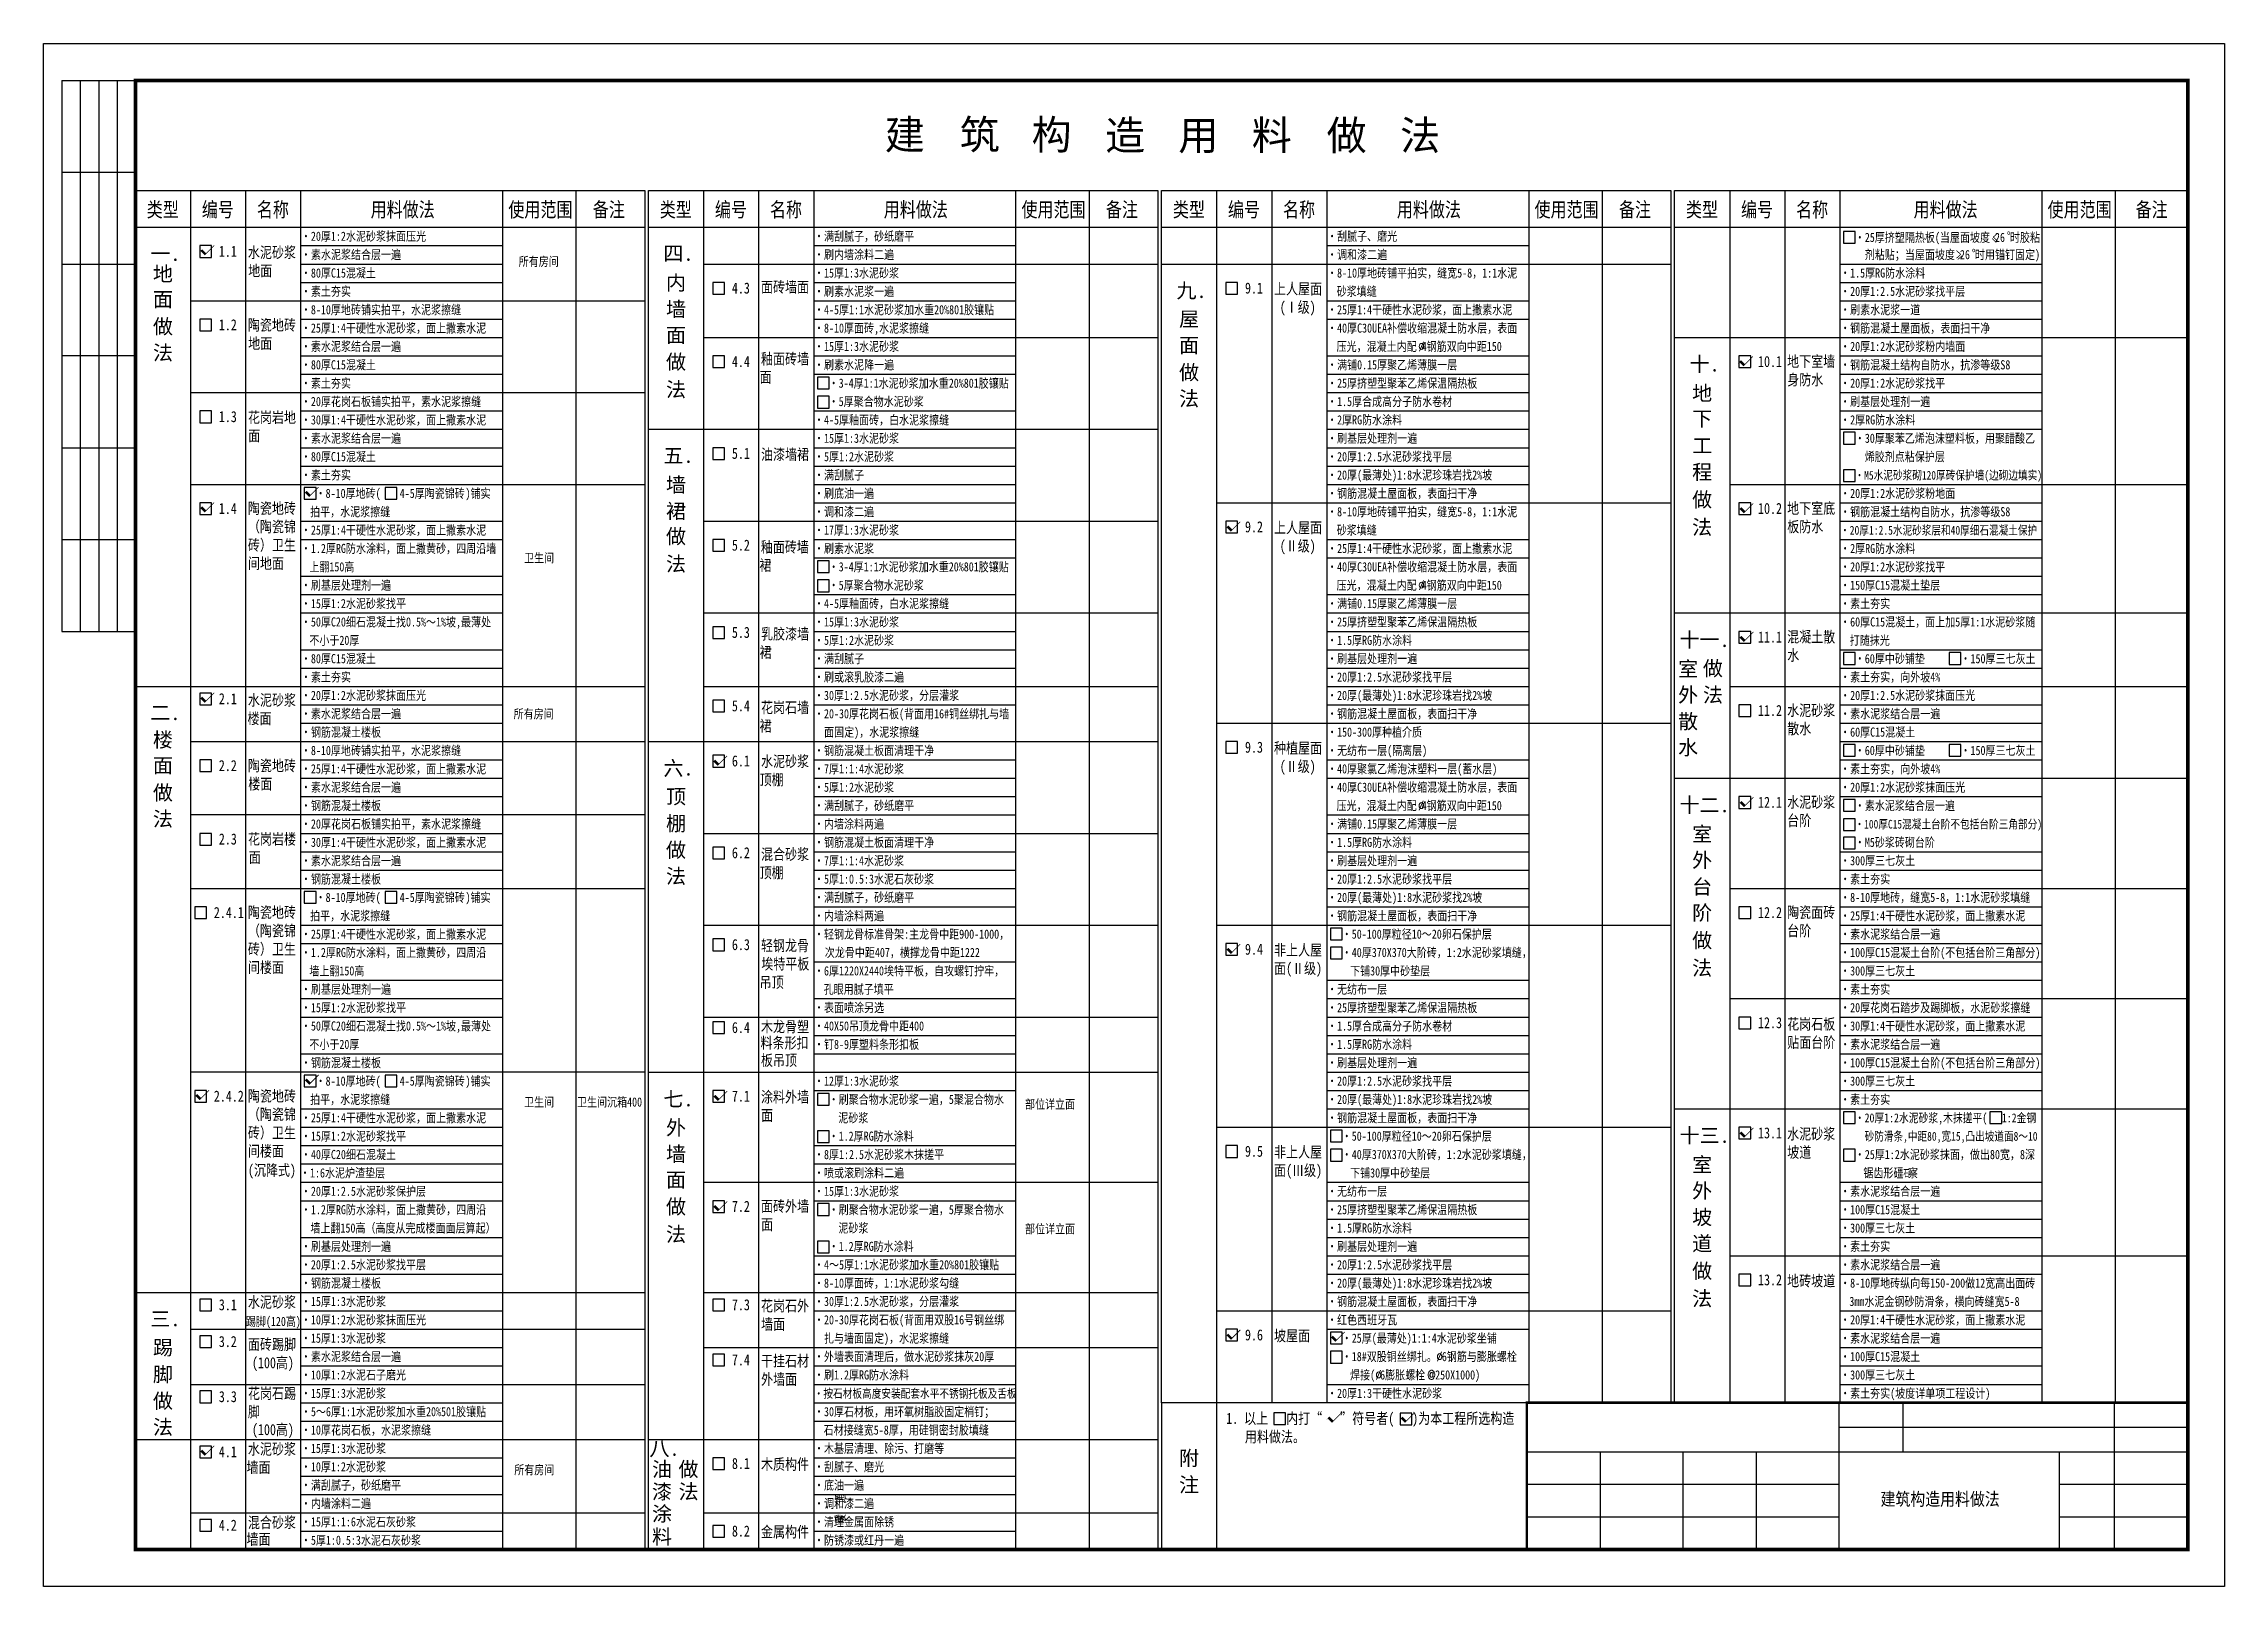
# Model space of a CAD drawing. Extents: x 12400 to 217743, y 86702 to 209848.
# Drawn here: x 158343 to 217743, y 136762 to 178762 of the extents above; entities that cross this region are included whole.
import ezdxf
from ezdxf.enums import TextEntityAlignment as Align

# ---------------------------------------------------------------- set-up
doc = ezdxf.new("R2010")
doc.units = 0
doc.header["$LTSCALE"] = 200
for name, color, linetype in [('FORM', 2, 'CONTINUOUS'), ('FRAME', 7, 'CONTINUOUS'), ('ICONS', 1, 'CONTINUOUS'), ('PUB_TITLE', 143, 'CONTINUOUS'), ('TEXT', 7, 'CONTINUOUS')]:
    doc.layers.add(name, color=color, linetype=linetype)
doc.styles.add('$', font='romans.shx', dxfattribs={"width": 0.7, "bigfont": 'china.shx'})
doc.styles.add('COMPANY-黑体', font='SIMHEI.TTF', dxfattribs={"width": 0.7})
doc.styles.add('DIM_FONT', font='SIMPLEX', dxfattribs={"width": 0.8})
doc.styles.add('HJXY', font='SIMFANG.TTF', dxfattribs={"width": 0.7})
doc.styles.add('总标题一', font='SIMHEI.TTF')

msp = doc.modelspace()

# ---------------------------------------------------------------- texts
at = {"layer": 'PUB_TITLE', "style": '$', "width": 0.75}
msp.add_text('暖  通', height=280, rotation=90, dxfattribs=at).set_placement((180193.448, 138466.637))
at = {"layer": 'TEXT', "style": '总标题一'}
for s, p in [('建', (181252.186, 175884.137)), ('筑', (183294.18, 175884.137)), ('构', (185253.923, 175884.079)), ('造', (187254.787, 175866.598)), ('用', (189249.955, 175866.598)), ('料', (191249.955, 175866.598)), ('做', (193289.918, 175866.598)), ('法', (195289.918, 175866.598))]:
    msp.add_text(s, height=800, dxfattribs=at).set_placement(p)
at = {"layer": 'TEXT', "linetype": 'Continuous'}
for s, height, style, width, p in [('类型', 400, 'HJXY', 0.8, (161152.234, 174044.428)), ('编号', 400, 'HJXY', 0.8, (162652.234, 174044.428)), ('名称', 400, 'HJXY', 0.8, (164152.234, 174044.428)), ('用料做法', 400, 'HJXY', 0.8, (167252.234, 174044.428)), ('使用范围', 400, 'HJXY', 0.8, (171002.234, 174044.428)), ('备注', 400, 'HJXY', 0.8, (173302.234, 174044.428)), ('类型', 400, 'HJXY', 0.8, (175127.234, 174044.428)), ('编号', 400, 'HJXY', 0.8, (176627.234, 174044.428)), ('名称', 400, 'HJXY', 0.8, (178127.234, 174044.428)), ('用料做法', 400, 'HJXY', 0.8, (181227.234, 174044.428)), ('使用范围', 400, 'HJXY', 0.8, (184977.234, 174044.428)), ('备注', 400, 'HJXY', 0.8, (187277.234, 174044.428)), ('类型', 400, 'HJXY', 0.8, (189102.234, 174044.428)), ('编号', 400, 'HJXY', 0.8, (190602.234, 174044.428)), ('名称', 400, 'HJXY', 0.8, (192102.234, 174044.428)), ('用料做法', 400, 'HJXY', 0.8, (195202.234, 174044.428)), ('使用范围', 400, 'HJXY', 0.8, (198952.234, 174044.428)), ('备注', 400, 'HJXY', 0.8, (201252.234, 174044.428)), ('类型', 400, 'HJXY', 0.8, (203077.234, 174044.428)), ('编号', 400, 'HJXY', 0.8, (204577.234, 174044.428)), ('名称', 400, 'HJXY', 0.8, (206077.234, 174044.428)), ('用料做法', 400, 'HJXY', 0.8, (209277.234, 174044.428)), ('使用范围', 400, 'HJXY', 0.8, (212927.234, 174044.428)), ('备注', 400, 'HJXY', 0.8, (215327.234, 174044.428)), ('·20厚1:2水泥砂浆抹面压光', 250, 'HJXY', 0.8, (165352.234, 173394.428)), ('·满刮腻子，砂纸磨平', 250, 'HJXY', 0.8, (179327.234, 173394.428)), ('·刮腻子、磨光', 250, 'HJXY', 0.8, (193302.234, 173394.428)), ('·25厚挤塑隔热板(当屋面坡度 26 时胶粘', 250, 'HJXY', 0.8, (207677.234, 173363.61)), ('%%d', 250, 'HJXY', 0.8, (211819.123, 173391.556)), ('1.1', 300, 'HJXY', 0.8, (163116.169, 172958.453)), ('水泥砂浆', 300, 'HJXY', 0.8, (163908.137, 172928.66)), ('·素水泥浆结合层一遍', 250, 'HJXY', 0.8, (165352.234, 172894.428)), ('所有房间', 250, 'HJXY', 0.8, (171284.331, 172708.351)), ('·刷内墙涂料二遍', 250, 'HJXY', 0.8, (179327.234, 172894.428)), ('·调和漆二遍', 250, 'HJXY', 0.8, (193302.234, 172894.428)), ('剂粘贴；当屋面坡度 26 时用锚钉固定)', 250, 'HJXY', 0.8, (207949.358, 172894.428)), ('%%d', 250, 'HJXY', 0.8, (210864.253, 172919.058)), ('地面', 300, 'HJXY', 0.8, (163914.92, 172428.66)), ('·80厚C15混凝土', 250, 'HJXY', 0.8, (165352.234, 172394.428)), ('面砖墙面', 300, 'HJXY', 0.8, (177883.137, 171987.41)), ('·15厚1:3水泥砂浆', 250, 'HJXY', 0.8, (179327.234, 172394.428)), ('上人屋面', 300, 'HJXY', 0.8, (191858.137, 171937.063)), ('·8-10厚地砖铺平拍实，缝宽5-8，1:1水泥', 250, 'HJXY', 0.8, (193302.234, 172394.428)), ('·1.5厚RG防水涂料', 250, 'HJXY', 0.8, (207277.234, 172394.428)), ('·素土夯实', 250, 'HJXY', 0.8, (165352.234, 171894.428)), ('·8-10厚地砖铺实拍平，水泥浆擦缝', 250, 'HJXY', 0.8, (165352.234, 171394.428)), ('4.3', 300, 'HJXY', 0.8, (177091.169, 171958.453)), ('·刷素水泥浆一遍', 250, 'HJXY', 0.8, (179327.234, 171894.428)), ('·4-5厚1:1水泥砂浆加水重20%801胶镶贴', 250, 'HJXY', 0.8, (179327.234, 171394.428)), ('9.1', 300, 'HJXY', 0.8, (191066.169, 171958.453)), ('(Ⅰ级)', 300, 'HJXY', 0.8, (192012.332, 171437.063)), ('·25厚1:4干硬性水泥砂浆，面上撒素水泥', 250, 'HJXY', 0.8, (193302.234, 171394.428)), ('砂浆填缝', 250, 'HJXY', 0.8, (193563.357, 171894.428)), ('·20厚1:2.5水泥砂浆找平层', 250, 'HJXY', 0.8, (207277.234, 171894.428)), ('·刷素水泥浆一道', 250, 'HJXY', 0.8, (207277.234, 171394.428)), ('1.2', 300, 'HJXY', 0.8, (163116.169, 170958.453)), ('陶瓷地砖', 300, 'HJXY', 0.8, (163908.137, 170952.505)), ('·25厚1:4干硬性水泥砂浆，面上撒素水泥', 250, 'HJXY', 0.8, (165352.234, 170894.428)), ('·8-10厚面砖,水泥浆擦缝', 250, 'HJXY', 0.8, (179327.234, 170894.428)), ('·40厚C30UEA补偿收缩混凝土防水层，表面', 250, 'HJXY', 0.8, (193302.234, 170894.428)), ('·钢筋混凝土屋面板，表面扫干净', 250, 'HJXY', 0.8, (207277.234, 170894.428)), ('地面', 300, 'HJXY', 0.8, (163914.92, 170452.505)), ('·素水泥浆结合层一遍', 250, 'HJXY', 0.8, (165352.234, 170394.428)), ('·15厚1:3水泥砂浆', 250, 'HJXY', 0.8, (179327.234, 170394.428)), ('压光，混凝土内配 4钢筋双向中距150', 250, 'HJXY', 0.8, (193561.651, 170394.428)), ('%%c', 250, 'DIM_FONT', 0.8, (195789.037, 170394.428)), ('·20厚1:2水泥砂浆粉内墙面', 250, 'HJXY', 0.8, (207277.234, 170394.428)), ('·80厚C15混凝土', 250, 'HJXY', 0.8, (165352.234, 169894.428)), ('4.4', 300, 'HJXY', 0.8, (177091.169, 169958.453)), ('釉面砖墙', 300, 'HJXY', 0.8, (177883.137, 170030.971)), ('·刷素水泥降一遍', 250, 'HJXY', 0.8, (179327.234, 169894.428)), ('·满铺0.15厚聚乙烯薄膜一层', 250, 'HJXY', 0.8, (193302.234, 169894.428)), ('10.1', 300, 'HJXY', 0.8, (205041.169, 169958.453)), ('地下室墙', 300, 'HJXY', 0.8, (205833.137, 169962.742)), ('·钢筋混凝土结构自防水，抗渗等级S8', 250, 'HJXY', 0.8, (207277.234, 169894.428)), ('·素土夯实', 250, 'HJXY', 0.8, (165352.234, 169394.428)), ('面', 300, 'HJXY', 0.8, (177846.107, 169530.971)), ('·3-4厚1:1水泥砂浆加水重20%801胶镶贴', 250, 'HJXY', 0.8, (179727.234, 169394.428)), ('·25厚挤塑型聚苯乙烯保温隔热板', 250, 'HJXY', 0.8, (193302.234, 169394.428)), ('身防水', 300, 'HJXY', 0.8, (205836.091, 169462.742)), ('·20厚1:2水泥砂浆找平', 250, 'HJXY', 0.8, (207277.234, 169394.428)), ('1.3', 300, 'HJXY', 0.8, (163116.169, 168458.453)), ('花岗岩地', 300, 'HJXY', 0.8, (163908.137, 168437.981)), ('·20厚花岗石板铺实拍平，素水泥浆擦缝', 250, 'HJXY', 0.8, (165352.234, 168894.428)), ('·5厚聚合物水泥砂浆', 250, 'HJXY', 0.8, (179727.234, 168894.428)), ('·1.5厚合成高分子防水卷材', 250, 'HJXY', 0.8, (193302.234, 168894.428)), ('·刷基层处理剂一遍', 250, 'HJXY', 0.8, (207277.234, 168894.428)), ('面', 300, 'HJXY', 0.8, (163914.92, 167937.981)), ('·30厚1:4干硬性水泥砂浆，面上撒素水泥', 250, 'HJXY', 0.8, (165352.234, 168394.428)), ('·素水泥浆结合层一遍', 250, 'HJXY', 0.8, (165352.234, 167894.428)), ('·4-5厚釉面砖，白水泥浆擦缝', 250, 'HJXY', 0.8, (179327.234, 168394.428)), ('·15厚1:3水泥砂浆', 250, 'HJXY', 0.8, (179327.234, 167894.428)), ('·2厚RG防水涂料', 250, 'HJXY', 0.8, (193302.234, 168394.428)), ('·刷基层处理剂一遍', 250, 'HJXY', 0.8, (193302.234, 167894.428)), ('·2厚RG防水涂料', 250, 'HJXY', 0.8, (207277.234, 168394.428)), ('·30厚聚苯乙烯泡沫塑料板，用聚醋酸乙', 250, 'HJXY', 0.8, (207677.234, 167894.428)), ('·80厚C15混凝土', 250, 'HJXY', 0.8, (165352.234, 167394.428)), ('5.1', 300, 'HJXY', 0.8, (177091.169, 167458.453)), ('油漆墙裙', 300, 'HJXY', 0.8, (177883.137, 167428.971)), ('·5厚1:2水泥砂浆', 250, 'HJXY', 0.8, (179327.234, 167394.428)), ('·20厚1:2.5水泥砂浆找平层', 250, 'HJXY', 0.8, (193302.234, 167394.428)), ('烯胶剂点粘保护层', 250, 'HJXY', 0.8, (207947.594, 167394.428)), ('·素土夯实', 250, 'HJXY', 0.8, (165352.234, 166894.428)), ('·满刮腻子', 250, 'HJXY', 0.8, (179327.234, 166894.428)), ('·20厚(最薄处)1:8水泥珍珠岩找2%坡', 250, 'HJXY', 0.8, (193302.234, 166894.428)), ('·M5水泥砂浆砌120厚砖保护墙(边砌边填实)', 235, 'HJXY', 0.8, (207677.234, 166894.428)), ('·8-10厚地砖(                 )铺实', 250, 'HJXY', 0.8, (165752.234, 166394.428)), ('4-5厚陶瓷锦砖', 250, 'HJXY', 0.8, (168042.88, 166394.428)), ('·刷底油一遍', 250, 'HJXY', 0.8, (179327.234, 166394.428)), ('·钢筋混凝土屋面板，表面扫干净', 250, 'HJXY', 0.8, (193302.234, 166394.428)), ('·20厚1:2水泥砂浆粉地面', 250, 'HJXY', 0.8, (207277.234, 166394.428)), ('1.4', 300, 'HJXY', 0.8, (163116.169, 165958.453)), ('陶瓷地砖', 300, 'HJXY', 0.8, (163908.137, 165962.775)), ('（陶瓷锦', 300, 'HJXY', 0.8, (163908.137, 165462.775)), ('拍平，水泥浆擦缝', 250, 'HJXY', 0.8, (165602.234, 165894.428)), ('·调和漆二遍', 250, 'HJXY', 0.8, (179327.234, 165894.428)), ('9.2', 300, 'HJXY', 0.8, (191066.169, 165458.453)), ('上人屋面', 300, 'HJXY', 0.8, (191858.137, 165437.063)), ('·8-10厚地砖铺平拍实，缝宽5-8，1:1水泥', 250, 'HJXY', 0.8, (193302.234, 165894.428)), ('10.2', 300, 'HJXY', 0.8, (205041.169, 165958.453)), ('地下室底', 300, 'HJXY', 0.8, (205833.137, 165962.742)), ('板防水', 300, 'HJXY', 0.8, (205836.091, 165462.742)), ('·钢筋混凝土结构自防水，抗渗等级S8', 250, 'HJXY', 0.8, (207277.234, 165894.428)), ('砖）卫生', 300, 'HJXY', 0.8, (163908.137, 164962.775)), ('·25厚1:4干硬性水泥砂浆，面上撒素水泥', 250, 'HJXY', 0.8, (165352.234, 165394.428)), ('·1.2厚RG防水涂料，面上撒黄砂，四周沿墙', 250, 'HJXY', 0.8, (165352.234, 164894.428)), ('5.2', 300, 'HJXY', 0.8, (177091.169, 164958.453)), ('釉面砖墙', 300, 'HJXY', 0.8, (177878.274, 164909.057)), ('·17厚1:3水泥砂浆', 250, 'HJXY', 0.8, (179327.234, 165394.428)), ('·刷素水泥浆', 250, 'HJXY', 0.8, (179327.234, 164894.428)), ('(Ⅱ级)', 300, 'HJXY', 0.8, (192012.332, 164937.063)), ('·25厚1:4干硬性水泥砂浆，面上撒素水泥', 250, 'HJXY', 0.8, (193302.234, 164894.428)), ('砂浆填缝', 250, 'HJXY', 0.8, (193563.357, 165394.428)), ('·20厚1:2.5水泥砂浆层和40厚细石混凝土保护', 240, 'HJXY', 0.8, (207277.234, 165394.428)), ('·2厚RG防水涂料', 250, 'HJXY', 0.8, (207277.234, 164894.428)), ('间地面', 300, 'HJXY', 0.8, (163908.137, 164462.775)), ('上翻150高', 250, 'HJXY', 0.8, (165580.772, 164394.428)), ('卫生间', 250, 'HJXY', 0.8, (171429.43, 164637.239)), ('裙', 300, 'HJXY', 0.8, (177841.244, 164409.057)), ('·3-4厚1:1水泥砂浆加水重20%801胶镶贴', 250, 'HJXY', 0.8, (179727.234, 164394.428)), ('·40厚C30UEA补偿收缩混凝土防水层，表面', 250, 'HJXY', 0.8, (193302.234, 164394.428)), ('·20厚1:2水泥砂浆找平', 250, 'HJXY', 0.8, (207277.234, 164394.428)), ('·刷基层处理剂一遍', 250, 'HJXY', 0.8, (165352.234, 163894.428)), ('·5厚聚合物水泥砂浆', 250, 'HJXY', 0.8, (179727.234, 163894.428)), ('压光，混凝土内配 4钢筋双向中距150', 250, 'HJXY', 0.8, (193561.651, 163894.428)), ('%%c', 250, 'DIM_FONT', 0.8, (195789.037, 163894.428)), ('·150厚C15混凝土垫层', 250, 'HJXY', 0.8, (207277.234, 163894.428)), ('·15厚1:2水泥砂浆找平', 250, 'HJXY', 0.8, (165352.234, 163394.428)), ('·4-5厚釉面砖，白水泥浆擦缝', 250, 'HJXY', 0.8, (179327.234, 163394.428)), ('·满铺0.15厚聚乙烯薄膜一层', 250, 'HJXY', 0.8, (193302.234, 163394.428)), ('·素土夯实', 250, 'HJXY', 0.8, (207277.234, 163394.428)), ('·50厚C20细石混凝土找0.5%～1%坡,最薄处', 250, 'HJXY', 0.8, (165352.234, 162894.428)), ('5.3', 300, 'HJXY', 0.8, (177091.169, 162584.529)), ('乳胶漆墙', 300, 'HJXY', 0.8, (177883.137, 162543.011)), ('·15厚1:3水泥砂浆', 250, 'HJXY', 0.8, (179327.234, 162894.428)), ('·25厚挤塑型聚苯乙烯保温隔热板', 250, 'HJXY', 0.8, (193302.234, 162894.428)), ('混凝土散', 300, 'HJXY', 0.8, (205833.137, 162462.742)), ('·60厚C15混凝土，面上加5厚1:1水泥砂浆随', 250, 'HJXY', 0.8, (207277.234, 162894.428)), ('·80厚C15混凝土', 250, 'HJXY', 0.8, (165352.234, 161894.428)), ('不小于20厚', 250, 'HJXY', 0.8, (165580.772, 162394.428)), ('裙', 300, 'HJXY', 0.8, (177846.107, 162043.011)), ('·5厚1:2水泥砂浆', 250, 'HJXY', 0.8, (179327.234, 162394.428)), ('·满刮腻子', 250, 'HJXY', 0.8, (179327.234, 161894.428)), ('·1.5厚RG防水涂料', 250, 'HJXY', 0.8, (193302.234, 162394.428)), ('·刷基层处理剂一遍', 250, 'HJXY', 0.8, (193302.234, 161894.428)), ('11.1', 300, 'HJXY', 0.8, (205041.169, 162458.453)), ('水', 300, 'HJXY', 0.8, (205836.091, 161962.742)), ('打随抹光', 250, 'HJXY', 0.8, (207537.385, 162394.428)), ('·60厚中砂铺垫', 250, 'HJXY', 0.8, (207677.234, 161894.428)), ('·150厚三七灰土', 250, 'HJXY', 0.8, (210556.234, 161894.428)), ('·素土夯实', 250, 'HJXY', 0.8, (165352.234, 161394.428)), ('·刷或滚乳胶漆二遍', 250, 'HJXY', 0.8, (179327.234, 161394.428)), ('·20厚1:2.5水泥砂浆找平层', 250, 'HJXY', 0.8, (193302.234, 161394.428)), ('·素土夯实，向外坡4%', 250, 'HJXY', 0.8, (207277.234, 161394.428)), ('2.1', 300, 'HJXY', 0.8, (163116.169, 160778.453)), ('水泥砂浆', 300, 'HJXY', 0.8, (163908.137, 160740.548)), ('·20厚1:2水泥砂浆抹面压光', 250, 'HJXY', 0.8, (165352.234, 160894.428)), ('·30厚1:2.5水泥砂浆，分层灌浆', 250, 'HJXY', 0.8, (179327.234, 160894.428)), ('·20厚(最薄处)1:8水泥珍珠岩找2%坡', 250, 'HJXY', 0.8, (193302.234, 160894.428)), ('·20厚1:2.5水泥砂浆抹面压光', 250, 'HJXY', 0.8, (207277.234, 160894.428)), ('楼面', 300, 'HJXY', 0.8, (163897.308, 160240.548)), ('·素水泥浆结合层一遍', 250, 'HJXY', 0.8, (165352.234, 160394.428)), ('所有房间', 250, 'HJXY', 0.8, (171144.936, 160389.909)), ('5.4', 300, 'HJXY', 0.8, (177091.169, 160584.529)), ('裙', 300, 'HJXY', 0.8, (177846.107, 160039.685)), ('花岗石墙', 300, 'HJXY', 0.8, (177883.137, 160539.685)), ('·20-30厚花岗石板(背面用16#铜丝绑扎与墙', 250, 'HJXY', 0.8, (179327.234, 160394.428)), ('·钢筋混凝土屋面板，表面扫干净', 250, 'HJXY', 0.8, (193302.234, 160394.428)), ('11.2', 300, 'HJXY', 0.8, (205041.169, 160458.453)), ('水泥砂浆', 300, 'HJXY', 0.8, (205833.137, 160462.742)), ('·素水泥浆结合层一遍', 250, 'HJXY', 0.8, (207277.234, 160394.428)), ('·钢筋混凝土楼板', 250, 'HJXY', 0.8, (165352.234, 159894.428)), ('面固定)，水泥浆擦缝', 250, 'HJXY', 0.8, (179602.418, 159894.428)), ('·150-300厚种植介质', 250, 'HJXY', 0.8, (193302.234, 159894.428)), ('散水', 300, 'HJXY', 0.8, (205836.091, 159962.742)), ('·60厚C15混凝土', 250, 'HJXY', 0.8, (207277.234, 159894.428)), ('2.2', 300, 'HJXY', 0.8, (163116.169, 158958.453)), ('陶瓷地砖', 300, 'HJXY', 0.8, (163908.137, 158959.01)), ('·8-10厚地砖铺实拍平，水泥浆擦缝', 250, 'HJXY', 0.8, (165352.234, 159394.428)), ('6.1', 300, 'HJXY', 0.8, (177091.169, 159084.529)), ('水泥砂浆', 300, 'HJXY', 0.8, (177883.137, 159073.778)), ('·钢筋混凝土板面清理干净', 250, 'HJXY', 0.8, (179327.234, 159394.428)), ('9.3', 300, 'HJXY', 0.8, (191066.169, 159458.453)), ('种植屋面', 300, 'HJXY', 0.8, (191858.137, 159437.063)), ('(Ⅱ级)', 300, 'HJXY', 0.8, (192012.332, 158937.063)), ('·无纺布一层(隔离层)', 250, 'HJXY', 0.8, (193302.234, 159394.428)), ('·60厚中砂铺垫', 250, 'HJXY', 0.8, (207677.234, 159394.428)), ('·150厚三七灰土', 250, 'HJXY', 0.8, (210556.234, 159394.428)), ('楼面', 300, 'HJXY', 0.8, (163917.57, 158459.01)), ('·25厚1:4干硬性水泥砂浆，面上撒素水泥', 250, 'HJXY', 0.8, (165352.234, 158894.428)), ('·素水泥浆结合层一遍', 250, 'HJXY', 0.8, (165352.234, 158394.428)), ('顶棚', 300, 'HJXY', 0.8, (177846.107, 158573.778)), ('·7厚1:1:4水泥砂浆', 250, 'HJXY', 0.8, (179327.234, 158894.428)), ('·5厚1:2水泥砂浆', 250, 'HJXY', 0.8, (179327.234, 158394.428)), ('·40厚聚氯乙烯泡沫塑料一层(蓄水层)', 250, 'HJXY', 0.8, (193302.234, 158894.428)), ('·40厚C30UEA补偿收缩混凝土防水层，表面', 250, 'HJXY', 0.8, (193302.234, 158394.428)), ('·素土夯实，向外坡4%', 250, 'HJXY', 0.8, (207277.234, 158894.428)), ('·20厚1:2水泥砂浆抹面压光', 250, 'HJXY', 0.8, (207277.234, 158394.428)), ('·钢筋混凝土楼板', 250, 'HJXY', 0.8, (165352.234, 157894.428)), ('·满刮腻子，砂纸磨平', 250, 'HJXY', 0.8, (179327.234, 157894.428)), ('压光，混凝土内配 4钢筋双向中距150', 250, 'HJXY', 0.8, (193561.651, 157894.428)), ('%%c', 250, 'DIM_FONT', 0.8, (195781.545, 157894.428)), ('12.1', 300, 'HJXY', 0.8, (205041.169, 157958.453)), ('水泥砂浆', 300, 'HJXY', 0.8, (205833.137, 157962.742)), ('·素水泥浆结合层一遍', 250, 'HJXY', 0.8, (207677.234, 157894.428)), ('·20厚花岗石板铺实拍平，素水泥浆擦缝', 250, 'HJXY', 0.8, (165352.234, 157394.428)), ('·内墙涂料两遍', 250, 'HJXY', 0.8, (179327.234, 157394.428)), ('·满铺0.15厚聚乙烯薄膜一层', 250, 'HJXY', 0.8, (193302.234, 157394.428)), ('台阶', 300, 'HJXY', 0.8, (205836.091, 157462.742)), ('·100厚C15混凝土台阶不包括台阶三角部分)', 235, 'HJXY', 0.8, (207677.234, 157394.428)), ('2.3', 300, 'HJXY', 0.8, (163116.169, 156958.453)), ('花岗岩楼', 300, 'HJXY', 0.8, (163908.137, 156959.01)), ('·30厚1:4干硬性水泥砂浆，面上撒素水泥', 250, 'HJXY', 0.8, (165352.234, 156894.428)), ('6.2', 300, 'HJXY', 0.8, (177091.169, 156584.529)), ('混合砂浆', 300, 'HJXY', 0.8, (177883.137, 156543.09)), ('·钢筋混凝土板面清理干净', 250, 'HJXY', 0.8, (179327.234, 156894.428)), ('·1.5厚RG防水涂料', 250, 'HJXY', 0.8, (193302.234, 156894.428)), ('·M5砂浆砖砌台阶 ', 250, 'HJXY', 0.8, (207677.234, 156894.428)), ('面', 300, 'HJXY', 0.8, (163930.586, 156459.01)), ('·素水泥浆结合层一遍', 250, 'HJXY', 0.8, (165352.234, 156394.428)), ('顶棚', 300, 'HJXY', 0.8, (177846.107, 156043.09)), ('·7厚1:1:4水泥砂浆', 250, 'HJXY', 0.8, (179327.234, 156394.428)), ('·刷基层处理剂一遍', 250, 'HJXY', 0.8, (193302.234, 156394.428)), ('·300厚三七灰土', 250, 'HJXY', 0.8, (207277.234, 156394.428)), ('·钢筋混凝土楼板', 250, 'HJXY', 0.8, (165352.234, 155894.428)), ('·8-10厚地砖(                 )铺实', 250, 'HJXY', 0.8, (165752.234, 155394.428)), ('4-5厚陶瓷锦砖', 250, 'HJXY', 0.8, (168042.88, 155394.428)), ('·5厚1:0.5:3水泥石灰砂浆', 250, 'HJXY', 0.8, (179327.234, 155894.428)), ('·满刮腻子，砂纸磨平', 250, 'HJXY', 0.8, (179327.234, 155394.428)), ('·20厚1:2.5水泥砂浆找平层', 250, 'HJXY', 0.8, (193302.234, 155894.428)), ('·20厚(最薄处)1:8水泥砂浆找2%坡', 250, 'HJXY', 0.8, (193302.234, 155394.428)), ('·素土夯实', 250, 'HJXY', 0.8, (207277.234, 155894.428)), ('·8-10厚地砖，缝宽5-8，1:1水泥砂浆填缝', 250, 'HJXY', 0.8, (207277.234, 155394.428)), ('2.4.1', 300, 'HJXY', 0.8, (162980.392, 154958.453)), ('陶瓷地砖', 300, 'HJXY', 0.8, (163908.137, 154962.775)), ('拍平，水泥浆擦缝', 250, 'HJXY', 0.8, (165602.234, 154894.428)), ('·内墙涂料两遍', 250, 'HJXY', 0.8, (179327.234, 154894.428)), ('·钢筋混凝土屋面板，表面扫干净', 250, 'HJXY', 0.8, (193302.234, 154894.428)), ('12.2', 300, 'HJXY', 0.8, (205041.169, 154958.453)), ('陶瓷面砖', 300, 'HJXY', 0.8, (205833.137, 154962.742)), ('·25厚1:4干硬性水泥砂浆，面上撒素水泥', 250, 'HJXY', 0.8, (207277.234, 154894.428)), ('（陶瓷锦', 300, 'HJXY', 0.8, (163908.137, 154462.775)), ('·25厚1:4干硬性水泥砂浆，面上撒素水泥', 250, 'HJXY', 0.8, (165352.234, 154394.428)), ('·轻钢龙骨标准骨架:主龙骨中距900-1000，', 250, 'HJXY', 0.8, (179327.234, 154394.428)), ('·50-100厚粒径10～20卵石保护层', 250, 'HJXY', 0.8, (193702.234, 154394.428)), ('台阶', 300, 'HJXY', 0.8, (205836.091, 154462.742)), ('·素水泥浆结合层一遍', 250, 'HJXY', 0.8, (207277.234, 154394.428)), ('砖）卫生', 300, 'HJXY', 0.8, (163908.137, 153962.775)), ('·1.2厚RG防水涂料，面上撒黄砂，四周沿', 250, 'HJXY', 0.8, (165352.234, 153894.428)), ('6.3', 300, 'HJXY', 0.8, (177091.169, 154084.529)), ('轻钢龙骨', 300, 'HJXY', 0.8, (177883.137, 154059.013)), ('埃特平板', 300, 'HJXY', 0.8, (177892.069, 153559.093)), ('次龙骨中距407，横撑龙骨中距1222', 250, 'HJXY', 0.8, (179621.224, 153894.428)), ('9.4', 300, 'HJXY', 0.8, (191066.169, 153958.453)), ('非上人屋', 300, 'HJXY', 0.8, (191858.137, 153937.063)), ('·40厚370X370大阶砖，1:2水泥砂浆填缝，', 250, 'HJXY', 0.8, (193702.234, 153894.428)), ('·100厚C15混凝土台阶(不包括台阶三角部分)', 250, 'HJXY', 0.8, (207277.234, 153894.428)), ('间楼面', 300, 'HJXY', 0.8, (163908.137, 153462.775)), ('墙上翻150高', 250, 'HJXY', 0.8, (165580.772, 153394.428)), ('吊顶', 300, 'HJXY', 0.8, (177846.107, 153059.013)), ('·6厚1220X2440埃特平板，自攻螺钉拧牢，', 250, 'HJXY', 0.8, (179327.234, 153394.428)), ('面(Ⅱ级)', 300, 'HJXY', 0.8, (191858.137, 153437.063)), ('下铺30厚中砂垫层', 250, 'HJXY', 0.8, (193929.115, 153394.428)), ('·300厚三七灰土', 250, 'HJXY', 0.8, (207277.234, 153394.428)), ('·刷基层处理剂一遍', 250, 'HJXY', 0.8, (165352.234, 152894.428)), ('·15厚1:2水泥砂浆找平', 250, 'HJXY', 0.8, (165352.234, 152394.428)), ('·表面喷涂另选', 250, 'HJXY', 0.8, (179327.234, 152394.428)), ('孔眼用腻子填平', 250, 'HJXY', 0.8, (179589.94, 152894.428)), ('·无纺布一层', 250, 'HJXY', 0.8, (193302.234, 152894.428)), ('·25厚挤塑型聚苯乙烯保温隔热板', 250, 'HJXY', 0.8, (193302.234, 152394.428)), ('·素土夯实', 250, 'HJXY', 0.8, (207277.234, 152894.428)), ('·20厚花岗石踏步及踢脚板，水泥砂浆擦缝', 250, 'HJXY', 0.8, (207277.234, 152394.428)), ('·50厚C20细石混凝土找0.5%～1%坡,最薄处', 250, 'HJXY', 0.8, (165352.234, 151894.428)), ('6.4', 300, 'HJXY', 0.8, (177091.169, 151826.781)), ('木龙骨塑', 300, 'HJXY', 0.8, (177882.832, 151849.263)), ('·40X50吊顶龙骨中距400', 250, 'HJXY', 0.8, (179327.234, 151894.428)), ('·1.5厚合成高分子防水卷材', 250, 'HJXY', 0.8, (193302.234, 151894.428)), ('12.3', 300, 'HJXY', 0.8, (205041.169, 151958.453)), ('花岗石板', 300, 'HJXY', 0.8, (205833.137, 151921.935)), ('·30厚1:4干硬性水泥砂浆，面上撒素水泥', 250, 'HJXY', 0.8, (207277.234, 151894.428)), ('不小于20厚', 250, 'HJXY', 0.8, (165580.772, 151394.428)), ('料条形扣', 300, 'HJXY', 0.8, (177870.438, 151409.704)), ('·钉8-9厚塑料条形扣板', 250, 'HJXY', 0.8, (179327.234, 151394.428)), ('·1.5厚RG防水涂料', 250, 'HJXY', 0.8, (193302.234, 151394.428)), ('贴面台阶', 300, 'HJXY', 0.8, (205836.091, 151421.935)), ('·素水泥浆结合层一遍', 250, 'HJXY', 0.8, (207277.234, 151394.428)), ('·钢筋混凝土楼板', 250, 'HJXY', 0.8, (165352.234, 150894.428)), ('板吊顶', 300, 'HJXY', 0.8, (177882.088, 150935.294)), ('·刷基层处理剂一遍', 250, 'HJXY', 0.8, (193302.234, 150894.428)), ('·100厚C15混凝土台阶(不包括台阶三角部分)', 250, 'HJXY', 0.8, (207277.234, 150894.428)), ('陶瓷地砖', 300, 'HJXY', 0.8, (163908.137, 149962.775)), ('·8-10厚地砖(                 )铺实', 250, 'HJXY', 0.8, (165752.234, 150394.428)), ('4-5厚陶瓷锦砖', 250, 'HJXY', 0.8, (168042.88, 150394.428)), ('涂料外墙', 300, 'HJXY', 0.8, (177883.137, 149937.063)), ('·12厚1:3水泥砂浆', 250, 'HJXY', 0.8, (179327.234, 150394.428)), ('·20厚1:2.5水泥砂浆找平层', 250, 'HJXY', 0.8, (193302.234, 150394.428)), ('·300厚三七灰土', 250, 'HJXY', 0.8, (207277.234, 150394.428)), ('2.4.2', 300, 'HJXY', 0.8, (162980.392, 149958.453)), ('（陶瓷锦', 300, 'HJXY', 0.8, (163908.137, 149462.775)), ('拍平，水泥浆擦缝', 250, 'HJXY', 0.8, (165602.234, 149894.428)), ('卫生间', 250, 'HJXY', 0.8, (171429.43, 149823.757)), ('卫生间沉箱400', 250, 'HJXY', 0.8, (172871.591, 149823.757)), ('7.1', 300, 'HJXY', 0.8, (177091.169, 149958.453)), ('面', 300, 'HJXY', 0.8, (177886.091, 149437.063)), ('·刷聚合物水泥砂浆一遍，5聚混合物水', 250, 'HJXY', 0.8, (179727.234, 149894.428)), ('·', 250, 'HJXY', 0.8, (179727.234, 149894.428)), ('部位详立面', 250, 'HJXY', 0.8, (185074.766, 149764.137)), ('·20厚(最薄处)1:8水泥珍珠岩找2%坡', 250, 'HJXY', 0.8, (193302.234, 149894.428)), ('·素土夯实', 250, 'HJXY', 0.8, (207277.234, 149894.428)), ('砖）卫生', 300, 'HJXY', 0.8, (163908.137, 148962.775)), ('·25厚1:4干硬性水泥砂浆，面上撒素水泥', 250, 'HJXY', 0.8, (165352.234, 149394.428)), ('·15厚1:2水泥砂浆找平', 250, 'HJXY', 0.8, (165352.234, 148894.428)), ('·1.2厚RG防水涂料', 250, 'HJXY', 0.8, (179727.234, 148894.428)), ('泥砂浆', 250, 'HJXY', 0.8, (179989.234, 149394.428)), ('·钢筋混凝土屋面板，表面扫干净', 250, 'HJXY', 0.8, (193302.234, 149394.428)), ('·50-100厚粒径10～20卵石保护层', 250, 'HJXY', 0.8, (193702.234, 148894.428)), ('13.1', 300, 'HJXY', 0.8, (205041.169, 148958.453)), ('水泥砂浆', 300, 'HJXY', 0.8, (205833.137, 148930.557)), ('·20厚1:2水泥砂浆,木抹搓平(   1:2金钢', 245, 'HJXY', 0.8, (207677.234, 149394.428)), ('砂防滑条,中距80,宽15,凸出坡道面8～10', 240, 'HJXY', 0.8, (207943.887, 148894.428)), ('间楼面', 300, 'HJXY', 0.8, (163908.137, 148462.775)), ('·40厚C20细石混凝土', 250, 'HJXY', 0.8, (165352.234, 148394.428)), ('·8厚1:2.5水泥砂浆木抹搓平', 250, 'HJXY', 0.8, (179327.234, 148394.428)), ('9.5', 300, 'HJXY', 0.8, (191066.169, 148458.453)), ('非上人屋', 300, 'HJXY', 0.8, (191858.137, 148437.063)), ('·40厚370X370大阶砖，1:2水泥砂浆填缝，', 250, 'HJXY', 0.8, (193702.234, 148394.428)), ('坡道', 300, 'HJXY', 0.8, (205836.091, 148430.557)), ('·25厚1:2水泥砂浆抹面，做出80宽，8深', 250, 'HJXY', 0.8, (207677.234, 148394.428)), ('(沉降式)', 300, 'HJXY', 0.8, (163908.137, 147942.971)), ('·1:6水泥炉渣垫层', 250, 'HJXY', 0.8, (165327.234, 147894.428)), ('·喷或滚刷涂料二遍', 250, 'HJXY', 0.8, (179327.234, 147894.428)), ('面(Ⅲ级)', 300, 'HJXY', 0.8, (191858.137, 147937.063)), ('下铺30厚中砂垫层', 250, 'HJXY', 0.8, (193929.115, 147894.428)), ('锯齿形礓', 250, 'HJXY', 0.8, (207909.932, 147894.428)), ('石', 200, 'HJXY', 0.6, (208998.997, 147908.314)), ('察', 250, 'HJXY', 0.8, (209121.436, 147894.428)), ('·20厚1:2.5水泥砂浆保护层', 250, 'HJXY', 0.8, (165352.234, 147394.428)), ('·15厚1:3水泥砂浆', 250, 'HJXY', 0.8, (179327.234, 147394.428)), ('·无纺布一层', 250, 'HJXY', 0.8, (193302.234, 147394.428)), ('·素水泥浆结合层一遍', 250, 'HJXY', 0.8, (207277.234, 147394.428)), ('·1.2厚RG防水涂料，面上撒黄砂，四周沿', 250, 'HJXY', 0.8, (165352.234, 146894.428)), ('7.2', 300, 'HJXY', 0.8, (177091.169, 146958.453)), ('面砖外墙', 300, 'HJXY', 0.8, (177883.137, 146962.742)), ('面', 300, 'HJXY', 0.8, (177886.091, 146462.742)), ('·刷聚合物水泥砂浆一遍，5厚聚合物水', 250, 'HJXY', 0.8, (179727.234, 146894.428)), ('·25厚挤塑型聚苯乙烯保温隔热板', 250, 'HJXY', 0.8, (193302.234, 146894.428)), ('·100厚C15混凝土', 250, 'HJXY', 0.8, (207277.234, 146894.428)), ('·刷基层处理剂一遍', 250, 'HJXY', 0.8, (165352.234, 145894.428)), ('墙上翻150高（高度从完成楼面面层算起）', 250, 'HJXY', 0.8, (165610.473, 146394.428)), ('·1.2厚RG防水涂料', 250, 'HJXY', 0.8, (179727.234, 145894.428)), ('泥砂浆', 250, 'HJXY', 0.8, (179992.234, 146394.428)), ('部位详立面', 250, 'HJXY', 0.8, (185074.766, 146369.688)), ('·1.5厚RG防水涂料', 250, 'HJXY', 0.8, (193302.234, 146394.428)), ('·刷基层处理剂一遍', 250, 'HJXY', 0.8, (193302.234, 145894.428)), ('·300厚三七灰土', 250, 'HJXY', 0.8, (207277.234, 146394.428)), ('·素土夯实', 250, 'HJXY', 0.8, (207277.234, 145894.428)), ('·20厚1:2.5水泥砂浆找平层', 250, 'HJXY', 0.8, (165352.234, 145394.428)), ('·4～5厚1:1水泥砂浆加水重20%801胶镶贴', 250, 'HJXY', 0.8, (179327.234, 145394.428)), ('·20厚1:2.5水泥砂浆找平层', 250, 'HJXY', 0.8, (193302.234, 145394.428)), ('·素水泥浆结合层一遍', 250, 'HJXY', 0.8, (207277.234, 145394.428)), ('·钢筋混凝土楼板', 250, 'HJXY', 0.8, (165352.234, 144894.428)), ('·8-10厚面砖，1:1水泥砂浆勾缝', 250, 'HJXY', 0.8, (179327.234, 144894.428)), ('·20厚(最薄处)1:8水泥珍珠岩找2%坡', 250, 'HJXY', 0.8, (193302.234, 144894.428)), ('13.2', 300, 'HJXY', 0.8, (205041.169, 144958.453)), ('地砖坡道', 300, 'HJXY', 0.8, (205833.137, 144930.557)), ('·8-10厚地砖纵向每150-200做12宽高出面砖', 250, 'HJXY', 0.8, (207277.234, 144894.428)), ('3.1', 300, 'HJXY', 0.8, (163116.169, 144278.453)), ('水泥砂浆', 300, 'HJXY', 0.8, (163908.137, 144350.971)), ('·15厚1:3水泥砂浆', 250, 'HJXY', 0.8, (165352.234, 144394.428)), ('7.3', 300, 'HJXY', 0.8, (177091.169, 144278.453)), ('花岗石外', 300, 'HJXY', 0.8, (177883.137, 144250.557)), ('·30厚1:2.5水泥砂浆，分层灌浆', 250, 'HJXY', 0.8, (179327.234, 144394.428)), ('·钢筋混凝土屋面板，表面扫干净', 250, 'HJXY', 0.8, (193302.234, 144394.428)), ('3mm水泥金钢砂防滑条，横向砖缝宽5-8', 250, 'HJXY', 0.8, (207528.517, 144394.428)), ('踢脚(120高)', 250, 'HJXY', 0.8, (163852.762, 143850.971)), ('·10厚1:2水泥砂浆抹面压光', 250, 'HJXY', 0.8, (165352.234, 143894.428)), ('墙面', 300, 'HJXY', 0.8, (177886.091, 143750.557)), ('·20-30厚花岗石板(背面用双股16号钢丝绑', 250, 'HJXY', 0.8, (179327.234, 143894.428)), ('9.6', 300, 'HJXY', 0.8, (191066.169, 143458.453)), ('坡屋面', 300, 'HJXY', 0.8, (191858.137, 143437.063)), ('·红色西班牙瓦', 250, 'HJXY', 0.8, (193302.234, 143894.428)), ('·20厚1:4干硬性水泥砂浆，面上撒素水泥', 250, 'HJXY', 0.8, (207277.234, 143894.428)), ('3.2', 300, 'HJXY', 0.8, (163116.169, 143278.453)), ('面砖踢脚', 300, 'HJXY', 0.8, (163908.137, 143200.971)), ('·15厚1:3水泥砂浆', 250, 'HJXY', 0.8, (165352.234, 143394.428)), ('·素水泥浆结合层一遍', 250, 'HJXY', 0.8, (165352.234, 142894.428)), ('·外墙表面清理后，做水泥砂浆抹灰20厚', 250, 'HJXY', 0.8, (179327.234, 142894.428)), ('扎与墙面固定)，水泥浆擦缝', 250, 'HJXY', 0.8, (179597.885, 143394.428)), ('·25厚(最薄处)1:1:4水泥砂浆坐铺', 250, 'HJXY', 0.8, (193702.234, 143394.428)), ('·18#双股铜丝绑扎。 6钢筋与膨胀螺栓', 250, 'HJXY', 0.8, (193702.234, 142894.428)), ('·素水泥浆结合层一遍', 250, 'HJXY', 0.8, (207277.234, 143394.428)), ('·100厚C15混凝土', 250, 'HJXY', 0.8, (207277.234, 142894.428)), ('(100高)', 300, 'HJXY', 0.8, (164018.046, 142700.971)), ('·10厚1:2水泥石子磨光', 250, 'HJXY', 0.8, (165352.234, 142394.428)), ('7.4', 300, 'HJXY', 0.8, (177091.169, 142778.453)), ('外墙面', 300, 'HJXY', 0.8, (177886.091, 142250.557)), ('干挂石材', 300, 'HJXY', 0.8, (177883.137, 142750.557)), ('·刷1.2厚RG防水涂料', 250, 'HJXY', 0.8, (179327.234, 142394.428)), ('焊接( 6膨胀螺栓  250X1000)', 250, 'HJXY', 0.8, (193929.115, 142394.428)), ('%%c', 250, 'DIM_FONT', 0.8, (194619.674, 142394.428)), ('@', 250, 'DIM_FONT', 0.8, (196032.839, 142394.428)), ('%%c', 250, 'DIM_FONT', 0.8, (196281.545, 142894.428)), ('·300厚三七灰土', 250, 'HJXY', 0.8, (207277.234, 142394.428)), ('3.3', 300, 'HJXY', 0.8, (163116.169, 141778.453)), ('花岗石踢', 300, 'HJXY', 0.8, (163908.137, 141865.234)), ('·15厚1:3水泥砂浆', 250, 'HJXY', 0.8, (165352.234, 141894.428)), ('·按石材板高度安装配套水平不锈钢托板及舌板', 235, 'HJXY', 0.8, (179327.234, 141894.428)), ('·20厚1:3干硬性水泥砂浆', 250, 'HJXY', 0.8, (193302.234, 141894.428)), ('·素土夯实(坡度详单项工程设计)', 250, 'HJXY', 0.8, (207277.234, 141894.428)), ('脚', 300, 'HJXY', 0.8, (163908.137, 141365.234)), ('·5～6厚1:1水泥砂浆加水重20%501胶镶贴', 250, 'HJXY', 0.8, (165352.234, 141394.428)), ('·30厚石材板，用环氧树脂胶固定梢钉；', 250, 'HJXY', 0.8, (179327.234, 141394.428)), ('(100高)', 300, 'HJXY', 0.8, (164018.046, 140879.911)), ('·10厚花岗石板，水泥浆擦缝', 250, 'HJXY', 0.8, (165352.234, 140894.428)), ('石材接缝宽5-8厚，用硅铜密封胶填缝', 250, 'HJXY', 0.8, (179590.799, 140894.428)), ('4.1', 300, 'HJXY', 0.8, (163116.169, 140278.453)), ('墙面', 300, 'HJXY', 0.8, (163871.107, 139850.971)), ('水泥砂浆', 300, 'HJXY', 0.8, (163908.137, 140350.971)), ('·15厚1:3水泥砂浆', 250, 'HJXY', 0.8, (165352.234, 140394.428)), ('8.1', 300, 'HJXY', 0.8, (177091.169, 139958.453)), ('木质构件', 300, 'HJXY', 0.8, (177883.137, 139937.063)), ('·木基层清理、除污、打磨等', 250, 'HJXY', 0.8, (179327.234, 140394.428)), ('·10厚1:2水泥砂浆', 250, 'HJXY', 0.8, (165352.234, 139894.428)), ('·满刮腻子，砂纸磨平', 250, 'HJXY', 0.8, (165352.234, 139394.428)), ('所有房间', 250, 'HJXY', 0.8, (171162.118, 139811.866)), ('·刮腻子、磨光', 250, 'HJXY', 0.8, (179327.234, 139894.428)), ('·底油一遍', 250, 'HJXY', 0.8, (179327.234, 139394.428)), ('·内墙涂料二遍', 250, 'HJXY', 0.8, (165352.234, 138894.428)), ('·调和漆二遍', 250, 'HJXY', 0.8, (179327.234, 138894.428)), ('4.2', 300, 'HJXY', 0.8, (163116.169, 138278.453)), ('混合砂浆', 300, 'HJXY', 0.8, (163908.137, 138350.971)), ('·15厚1:1:6水泥石灰砂浆', 250, 'HJXY', 0.8, (165352.234, 138394.428)), ('8.2', 300, 'HJXY', 0.8, (177091.169, 138118.453)), ('金属构件', 300, 'HJXY', 0.8, (177883.137, 138097.063)), ('·清理金属面除锈', 250, 'HJXY', 0.8, (179327.234, 138394.428)), ('墙面', 300, 'HJXY', 0.8, (163871.107, 137896.909)), ('·5厚1:0.5:3水泥石灰砂浆', 250, 'HJXY', 0.8, (165352.234, 137894.428)), ('·防锈漆或红丹一遍', 250, 'HJXY', 0.8, (179327.234, 137894.428))]:
    msp.add_text(s, height=height, dxfattribs=dict(at, style=style, width=width)).set_placement(p)
at = {"layer": 'TEXT', "linetype": 'Continuous', "style": '总标题一'}
for s, p in [('一.', (161658.919, 173043.253)), ('四.', (175633.919, 173043.253)), ('地', (161593.343, 172509.879)), ('内', (175568.343, 172259.879)), ('九.', (189608.919, 172043.253)), ('面', (161593.343, 171791.087)), ('墙', (175568.343, 171541.087)), ('做', (161593.343, 171068.038)), ('屋', (189543.343, 171259.879)), ('法', (161593.343, 170356.015)), ('面', (175568.343, 170818.038)), ('面', (189543.343, 170541.087)), ('做', (175568.343, 170106.015)), ('做', (189543.343, 169818.038)), ('十.', (203583.919, 170043.253)), ('法', (175568.343, 169356.015)), ('法', (189543.343, 169106.015)), ('地', (203518.343, 169259.879)), ('下', (203518.343, 168541.087)), ('五.', (175633.919, 167543.253)), ('工', (203518.343, 167818.038)), ('墙', (175568.343, 166759.879)), ('程', (203518.343, 167106.015)), ('做', (203518.343, 166356.015)), ('裙', (175568.343, 166041.087)), ('法', (203518.343, 165606.015)), ('做', (175568.343, 165356.015)), ('法', (175568.343, 164606.015)), ('十一.', (203583.919, 162543.253)), ('室', (203136.307, 161759.879)), ('做', (203812.022, 161759.879)), ('外', (203136.307, 161041.087)), ('法', (203812.022, 161041.087)), ('二.', (161658.919, 160543.253)), ('散', (203136.307, 160318.038)), ('楼', (161593.343, 159817.756)), ('水', (203136.307, 159606.015)), ('面', (161593.343, 159098.964)), ('六.', (175633.919, 159043.253)), ('做', (161593.343, 158375.914)), ('顶', (175568.343, 158259.879)), ('十二.', (203583.919, 158043.253)), ('法', (161593.343, 157663.892)), ('棚', (175568.343, 157541.087)), ('室', (203518.343, 157259.879)), ('做', (175568.343, 156818.038)), ('法', (175568.343, 156106.015)), ('外', (203518.343, 156541.087)), ('台', (203518.343, 155818.038)), ('阶', (203518.343, 155106.015)), ('做', (203518.343, 154356.015)), ('法', (203518.343, 153606.015)), ('七.', (175633.919, 150043.253)), ('外', (175568.343, 149259.879)), ('十三.', (203583.919, 149043.253)), ('墙', (175568.343, 148541.087)), ('室', (203518.343, 148259.879)), ('面', (175568.343, 147818.038)), ('做', (175568.343, 147106.015)), ('外', (203518.343, 147541.087)), ('坡', (203518.343, 146818.038)), ('法', (175568.343, 146356.015)), ('道', (203518.343, 146106.015)), ('做', (203518.343, 145356.015)), ('法', (203518.343, 144606.015)), ('三.', (161658.919, 144043.253)), ('踢', (161593.343, 143259.879)), ('脚', (161593.343, 142541.087)), ('做', (161593.343, 141818.038)), ('法', (161593.343, 141106.015)), ('八.', (175253.531, 140505.612)), ('油', (175187.955, 139958.555)), ('做', (175909.103, 139958.555)), ('附', (189543.343, 140259.879)), ('漆', (175187.955, 139348.914)), ('法', (175909.103, 139348.914)), ('注', (189543.343, 139541.087)), ('涂', (175187.955, 138749.772)), ('料', (175187.955, 138123.132))]:
    msp.add_text(s, height=400, dxfattribs=at).set_placement(p, align=Align.MIDDLE)
at = {"layer": 'TEXT'}
for s, height, style, width, p in [('1. 以上   内打“   ”符号者(   )为本工程所选构造', 300, 'HJXY', 0.8, (190554.078, 141186.094)), ('用料做法。', 300, 'HJXY', 0.8, (191064.481, 140686.094)), ('建筑构造用料做法', 350, 'COMPANY-黑体', 0.85, (208377.598, 138963.521))]:
    msp.add_text(s, height=height, dxfattribs=dict(at, style=style, width=width)).set_placement(p)

# ---------------------------------------------------------------- blocks, each defined once
blk = doc.blocks.new('A$C42E52545')
at = {"layer": 'ICONS', "linetype": 'Continuous', "const_width": 20, "flags": 128}
for points in [[(122, 151), (7, 257)], [(122, 151), (7, 44)]]:
    blk.add_lwpolyline(points, dxfattribs=at)
at = {"layer": 'ICONS', "linetype": 'Continuous', "flags": 128}
blk.add_lwpolyline([(156, 114, 20, 20, 0), (41, 7, 20, 20, 0)], format="xyseb", dxfattribs=at)
blk = doc.blocks.new('A$C327016CF')
at = {"layer": 'ICONS', "linetype": 'Continuous', "flags": 128}
for points, const_width in [([(59, 141), (4, 84)], 10), ([(175, 25), (56, 144)], 70), ([(168, 32), (407, 271)], 20)]:
    blk.add_lwpolyline(points, dxfattribs=dict(at, const_width=const_width))

# ---------------------------------------------------------------- linework, layer by layer
at = {"layer": 'FORM', "linetype": 'Continuous'}
for p, q in [((162343.245, 174762.261), (162343.245, 137762.261)), ((163843.245, 174762.261), (163843.245, 137762.261)), ((165343.245, 174762.261), (165343.245, 137762.261)), ((170843.245, 174762.261), (170843.245, 137762.261)), ((172843.245, 174762.261), (172843.245, 137762.261)), ((174818.245, 174762.261), (188693.245, 174762.261)), ((176318.245, 174762.261), (176318.245, 137762.261)), ((177818.245, 174762.261), (177818.245, 137762.261)), ((179318.245, 174762.261), (179318.245, 137762.261)), ((184818.245, 174762.261), (184818.245, 137762.261)), ((186818.245, 174762.261), (186818.245, 137762.261)), ((188793.245, 174762.261), (202668.245, 174762.261)), ((190293.245, 174762.261), (190293.245, 137762.261)), ((191793.245, 174762.261), (191793.245, 141762.261)), ((193293.245, 174762.261), (193293.245, 141762.261)), ((198793.245, 174762.261), (198793.245, 141762.261)), ((200793.245, 174762.261), (200793.245, 141762.261)), ((202768.245, 174762.261), (216243.245, 174762.261)), ((204268.245, 174762.261), (204268.245, 141762.261)), ((205768.245, 174762.261), (205768.245, 141762.261)), ((207268.245, 174762.261), (207268.245, 141762.261)), ((212768.245, 174762.261), (212768.245, 141762.261)), ((214768.245, 174762.261), (214768.245, 141762.261)), ((216743.245, 174762.261), (216743.245, 139762.261)), ((160843.245, 173762.261), (174718.245, 173762.261)), ((174818.245, 173762.261), (188693.245, 173762.261)), ((188793.245, 173762.261), (202668.245, 173762.261)), ((202768.245, 173762.261), (216743.245, 173762.261)), ((176318.245, 172762.261), (184818.245, 172762.261)), ((176318.245, 172762.261), (188693.245, 172762.261)), ((188793.245, 172762.261), (202668.245, 172762.261)), ((162343.245, 171762.261), (174718.245, 171762.261)), ((176318.245, 170762.261), (188693.245, 170762.261)), ((202768.245, 170762.261), (216743.245, 170762.261)), ((202768.245, 170762.261), (216743.245, 170762.261)), ((162343.245, 169262.261), (174718.245, 169262.261)), ((174818.245, 168262.261), (188693.245, 168262.261)), ((162343.245, 166762.261), (174718.245, 166762.261)), ((204268.245, 166762.261), (216743.245, 166762.261)), ((176318.245, 165762.261), (188693.245, 165762.261)), ((190293.245, 166262.261), (202668.245, 166262.261)), ((176318.245, 163262.261), (188693.245, 163262.261)), ((202768.245, 163262.261), (216743.245, 163262.261)), ((160843.245, 161262.261), (174718.245, 161262.261)), ((176318.245, 161262.261), (188693.245, 161262.261)), ((204268.245, 161262.261), (216743.245, 161262.261)), ((190293.245, 160262.261), (202668.245, 160262.261)), ((162343.245, 159762.261), (174718.245, 159762.261)), ((174818.245, 159762.261), (188693.245, 159762.261)), ((202768.245, 158762.261), (216743.245, 158762.261)), ((174718.245, 157762.261), (162343.245, 157762.261)), ((176318.245, 157262.261), (188693.245, 157262.261)), ((162343.245, 155762.261), (174718.245, 155762.261)), ((204268.245, 155762.261), (216743.245, 155762.261)), ((176318.245, 154762.261), (188693.245, 154762.261)), ((190293.245, 154762.261), (202668.245, 154762.261)), ((204268.245, 152762.261), (216743.245, 152762.261)), ((176318.245, 152262.261), (188693.245, 152262.261)), ((174718.245, 150762.261), (162343.245, 150762.261)), ((174818.245, 150762.261), (188693.245, 150762.261)), ((202768.245, 149762.261), (216743.245, 149762.261)), ((190293.245, 149262.261), (202668.245, 149262.261)), ((176318.245, 147762.261), (188693.245, 147762.261)), ((204268.245, 145762.261), (216743.245, 145762.261)), ((160843.245, 144762.261), (174718.245, 144762.261)), ((176318.245, 144762.261), (188693.245, 144762.261)), ((162343.245, 143762.261), (174718.245, 143762.261)), ((190293.245, 144262.261), (202668.245, 144262.261)), ((176318.245, 143262.261), (188693.245, 143262.261)), ((162343.245, 142262.261), (174718.245, 142262.261)), ((188793.245, 141762.261), (188793.245, 137762.261)), ((160843.245, 140762.261), (174718.245, 140762.261)), ((174818.245, 140762.261), (188693.245, 140762.261)), ((162343.245, 138762.261), (174718.245, 138762.261)), ((176318.245, 138762.261), (188693.245, 138762.261))]:
    msp.add_line(p, q, dxfattribs=at)
at = {"layer": 'FORM', "color": 6, "linetype": 'Continuous'}
for p, q in [((165343.245, 173262.261), (170843.245, 173262.261)), ((179318.245, 173262.261), (184818.245, 173262.261)), ((193293.245, 173262.261), (198793.245, 173262.261)), ((165343.245, 172762.261), (170843.245, 172762.261)), ((165343.245, 172262.261), (170843.245, 172262.261)), ((179318.245, 172262.261), (184818.245, 172262.261)), ((207268.245, 172762.261), (212768.245, 172762.261)), ((207268.245, 172262.261), (212768.245, 172262.261)), ((179318.245, 171762.261), (184818.245, 171762.261)), ((193293.245, 171762.261), (198793.245, 171762.261)), ((207268.245, 171762.261), (212768.245, 171762.261)), ((165343.245, 171262.261), (170843.245, 171262.261)), ((179318.245, 171262.261), (184818.245, 171262.261)), ((193293.245, 171262.261), (198793.245, 171262.261)), ((207268.245, 171262.261), (212768.245, 171262.261)), ((165343.245, 170762.261), (170843.245, 170762.261)), ((165343.245, 170262.261), (170843.245, 170262.261)), ((179318.245, 170262.261), (184818.245, 170262.261)), ((193293.245, 170262.261), (198793.245, 170262.261)), ((207268.245, 170262.261), (212768.245, 170262.261)), ((165343.245, 169762.261), (170843.245, 169762.261)), ((179318.245, 169762.261), (184818.245, 169762.261)), ((193293.245, 169762.261), (198793.245, 169762.261)), ((207268.245, 169762.261), (212768.245, 169762.261)), ((165343.245, 168762.261), (170843.245, 168762.261)), ((179318.245, 168762.261), (184818.245, 168762.261)), ((193293.245, 169262.261), (198793.245, 169262.261)), ((193293.245, 168762.261), (198793.245, 168762.261)), ((207268.245, 169262.261), (212768.245, 169262.261)), ((207268.245, 168762.261), (212768.245, 168762.261)), ((165343.245, 168262.261), (170843.245, 168262.261)), ((193293.245, 168262.261), (198793.245, 168262.261)), ((207268.245, 168262.261), (212768.245, 168262.261)), ((165343.245, 167762.261), (170843.245, 167762.261)), ((179318.245, 167762.261), (184818.245, 167762.261)), ((193293.245, 167762.261), (198793.245, 167762.261)), ((165343.245, 167262.261), (170843.245, 167262.261)), ((179318.245, 167262.261), (184818.245, 167262.261)), ((193293.245, 167262.261), (198793.245, 167262.261)), ((179318.245, 166762.261), (184818.245, 166762.261)), ((193293.245, 166762.261), (198793.245, 166762.261)), ((165343.245, 165762.261), (170843.245, 165762.261)), ((179318.245, 166262.261), (184818.245, 166262.261)), ((207268.245, 166262.261), (212768.245, 166262.261)), ((207268.245, 165762.261), (212768.245, 165762.261)), ((165343.245, 165262.261), (170843.245, 165262.261)), ((179318.245, 165262.261), (184818.245, 165262.261)), ((193293.245, 165262.261), (198793.245, 165262.261)), ((207268.245, 165262.261), (212768.245, 165262.261)), ((179318.245, 164762.261), (184818.245, 164762.261)), ((193293.245, 164762.261), (198793.245, 164762.261)), ((207268.245, 164762.261), (212768.245, 164762.261)), ((165343.245, 164262.261), (170843.245, 164262.261)), ((207268.245, 164262.261), (212768.245, 164262.261)), ((165343.245, 163762.261), (170843.245, 163762.261)), ((179318.245, 163762.261), (184818.245, 163762.261)), ((193293.245, 163762.261), (198793.245, 163762.261)), ((207268.245, 163762.261), (212768.245, 163762.261)), ((165343.245, 163262.261), (170843.245, 163262.261)), ((179318.245, 162762.261), (184818.245, 162762.261)), ((193293.245, 163262.261), (198793.245, 163262.261)), ((193293.245, 162762.261), (198793.245, 162762.261)), ((165343.245, 162262.261), (170843.245, 162262.261)), ((179318.245, 162262.261), (184818.245, 162262.261)), ((193293.245, 162262.261), (198793.245, 162262.261)), ((207268.245, 162262.261), (212768.245, 162262.261)), ((165343.245, 161762.261), (170843.245, 161762.261)), ((179318.245, 161762.261), (184818.245, 161762.261)), ((193293.245, 161762.261), (198793.245, 161762.261)), ((207268.245, 161762.261), (212768.245, 161762.261)), ((193293.245, 161262.261), (198793.245, 161262.261)), ((165343.245, 160762.261), (170843.245, 160762.261)), ((179318.245, 160762.261), (184818.245, 160762.261)), ((193293.245, 160762.261), (198793.245, 160762.261)), ((207268.245, 160762.261), (212768.245, 160762.261)), ((165343.245, 160262.261), (170843.245, 160262.261)), ((207268.245, 160262.261), (212768.245, 160262.261)), ((165343.245, 159262.261), (170843.245, 159262.261)), ((179318.245, 159262.261), (184818.245, 159262.261)), ((193293.245, 159262.261), (198793.245, 159262.261)), ((207268.245, 159762.261), (212768.245, 159762.261)), ((207268.245, 159262.261), (212768.245, 159262.261)), ((165343.245, 158762.261), (170843.245, 158762.261)), ((179318.245, 158762.261), (184818.245, 158762.261)), ((193293.245, 158762.261), (198793.245, 158762.261)), ((165343.245, 158262.261), (170843.245, 158262.261)), ((179318.245, 158262.261), (184818.245, 158262.261)), ((207268.245, 158262.261), (212768.245, 158262.261)), ((179318.245, 157762.261), (184818.245, 157762.261)), ((193293.245, 157762.261), (198793.245, 157762.261)), ((165343.245, 157262.261), (170843.245, 157262.261)), ((193293.245, 157262.261), (198793.245, 157262.261)), ((165343.245, 156762.261), (170843.245, 156762.261)), ((165343.245, 156262.261), (170843.245, 156262.261)), ((179318.245, 156762.261), (184818.245, 156762.261)), ((179318.245, 156262.261), (184818.245, 156262.261)), ((193293.245, 156762.261), (198793.245, 156762.261)), ((193293.245, 156262.261), (198793.245, 156262.261)), ((207268.245, 156762.261), (212768.245, 156762.261)), ((207268.245, 156262.261), (212768.245, 156262.261)), ((179318.245, 155762.261), (184818.245, 155762.261)), ((193293.245, 155762.261), (198793.245, 155762.261)), ((179318.245, 155262.261), (184818.245, 155262.261)), ((193293.245, 155262.261), (198793.245, 155262.261)), ((207268.245, 155262.261), (212768.245, 155262.261)), ((165343.245, 154762.261), (170843.245, 154762.261)), ((207268.245, 154762.261), (212768.245, 154762.261)), ((165343.245, 154262.261), (170843.245, 154262.261)), ((207268.245, 154262.261), (212768.245, 154262.261)), ((165343.245, 153262.261), (170843.245, 153262.261)), ((179318.245, 153762.261), (184818.245, 153762.261)), ((193293.245, 153262.261), (198793.245, 153262.261)), ((207268.245, 153762.261), (212768.245, 153762.261)), ((207268.245, 153262.261), (212768.245, 153262.261)), ((165343.245, 152762.261), (170843.245, 152762.261)), ((179318.245, 152762.261), (184818.245, 152762.261)), ((193293.245, 152762.261), (198793.245, 152762.261)), ((165343.245, 152262.261), (170843.245, 152262.261)), ((193293.245, 152262.261), (198793.245, 152262.261)), ((207268.245, 152262.261), (212768.245, 152262.261)), ((179318.245, 151762.261), (184818.245, 151762.261)), ((193293.245, 151762.261), (198793.245, 151762.261)), ((193293.245, 151762.261), (198793.245, 151762.261)), ((207268.245, 151762.261), (212768.245, 151762.261)), ((165343.245, 151262.261), (170843.245, 151262.261)), ((179318.245, 151262.261), (184818.245, 151262.261)), ((193293.245, 151262.261), (198793.245, 151262.261)), ((207268.245, 151262.261), (212768.245, 151262.261)), ((193293.245, 150762.261), (198793.245, 150762.261)), ((207268.245, 150762.261), (212768.245, 150762.261)), ((165343.245, 149762.261), (170843.245, 149762.261)), ((179318.245, 150262.261), (184818.245, 150262.261)), ((193293.245, 150262.261), (198793.245, 150262.261)), ((193293.245, 149762.261), (198793.245, 149762.261)), ((207268.245, 150262.261), (212768.245, 150262.261)), ((165343.245, 149262.261), (170843.245, 149262.261)), ((165343.245, 148762.261), (170843.245, 148762.261)), ((179318.245, 148762.261), (184818.245, 148762.261)), ((165343.245, 148262.261), (170843.245, 148262.261)), ((179318.245, 148262.261), (184818.245, 148262.261)), ((165343.245, 147762.261), (170843.245, 147762.261)), ((193293.245, 147762.261), (198793.245, 147762.261)), ((207268.245, 147762.261), (212768.245, 147762.261)), ((165343.245, 147262.261), (170843.245, 147262.261)), ((179318.245, 147262.261), (184818.245, 147262.261)), ((193293.245, 147262.261), (198793.245, 147262.261)), ((193293.245, 146762.261), (198793.245, 146762.261)), ((207268.245, 147262.261), (212768.245, 147262.261)), ((207268.245, 146762.261), (212768.245, 146762.261)), ((165343.245, 146262.261), (170843.245, 146262.261)), ((193293.245, 146262.261), (198793.245, 146262.261)), ((207268.245, 146262.261), (212768.245, 146262.261)), ((165343.245, 145762.261), (170843.245, 145762.261)), ((179318.245, 145762.261), (184818.245, 145762.261)), ((193293.245, 145762.261), (198793.245, 145762.261)), ((165343.245, 145262.261), (170843.245, 145262.261)), ((179318.245, 145262.261), (184818.245, 145262.261)), ((193293.245, 145262.261), (198793.245, 145262.261)), ((207268.245, 145262.261), (212768.245, 145262.261)), ((193293.245, 144762.261), (198793.245, 144762.261)), ((165343.245, 144262.261), (170843.245, 144262.261)), ((179318.245, 144262.261), (184818.245, 144262.261)), ((193293.245, 143762.261), (198793.245, 143762.261)), ((207268.245, 144262.261), (212768.245, 144262.261)), ((207268.245, 143762.261), (212768.245, 143762.261)), ((165343.245, 143262.261), (170843.245, 143262.261)), ((207268.245, 143262.261), (212768.245, 143262.261)), ((165343.245, 142762.261), (170843.245, 142762.261)), ((179318.245, 142762.261), (184818.245, 142762.261)), ((207268.245, 142762.261), (212768.245, 142762.261)), ((179318.245, 142262.261), (184818.245, 142262.261)), ((193293.245, 142262.261), (198793.245, 142262.261)), ((207268.245, 142262.261), (212768.245, 142262.261)), ((165343.245, 141762.261), (170843.245, 141762.261)), ((179318.245, 141762.261), (184818.245, 141762.261)), ((165343.245, 141262.261), (170843.245, 141262.261)), ((179318.245, 141262.261), (184818.245, 141262.261)), ((165343.245, 140262.261), (170843.245, 140262.261)), ((179318.245, 140262.261), (184818.245, 140262.261)), ((165343.245, 139762.261), (170843.245, 139762.261)), ((179318.245, 139762.261), (184818.245, 139762.261)), ((165343.245, 139262.261), (170843.245, 139262.261)), ((179318.245, 139262.261), (184818.245, 139262.261)), ((165343.245, 138262.261), (170843.245, 138262.261)), ((179318.245, 138262.261), (184818.245, 138262.261))]:
    msp.add_line(p, q, dxfattribs=at)
at = {"layer": 'FORM', "linetype": 'Continuous'}
for points in [[(160843.245, 174762.261), (174718.245, 174762.261), (174718.245, 137762.261), (160843.245, 137762.261)], [(174818.245, 174762.261), (188693.245, 174762.261), (188693.245, 137762.261), (174818.245, 137762.261)]]:
    msp.add_lwpolyline(points, close=True, dxfattribs=at)
for points in [[(216743.245, 141762.261), (188793.245, 141762.261), (188793.245, 174762.261), (202668.245, 174762.261), (202668.245, 141762.261)], [(202768.245, 141762.261), (202768.245, 174762.261), (216743.245, 174762.261), (216743.245, 143762.261)]]:
    msp.add_lwpolyline(points, dxfattribs=at)
at = {"layer": 'FRAME'}
for p, q in [((158843.245, 177762.261), (158843.245, 162762.261)), ((158843.245, 177762.261), (160843.245, 177762.261)), ((159343.245, 177762.261), (159343.245, 162762.261)), ((159843.245, 177762.261), (159843.245, 162762.261)), ((160343.245, 177762.261), (160343.245, 162762.261)), ((160843.245, 177762.261), (160843.245, 162762.261)), ((158843.245, 175262.261), (160843.245, 175262.261)), ((158843.245, 172762.261), (160843.245, 172762.261)), ((160843.245, 170262.261), (158843.245, 170262.261)), ((158843.245, 167762.261), (160843.245, 167762.261)), ((158843.245, 165262.261), (160843.245, 165262.261)), ((158843.245, 162762.261), (160843.245, 162762.261)), ((207243.245, 141762.261), (207243.245, 137762.261)), ((208982.934, 141762.261), (208982.934, 140428.927)), ((214743.245, 141762.261), (214743.245, 137762.261)), ((207243.245, 141095.594), (216743.245, 141095.594)), ((198743.245, 140428.927), (216743.245, 140428.927)), ((200743.245, 140428.927), (200743.245, 137762.261)), ((202993.245, 140428.927), (202993.245, 137762.261)), ((204993.245, 140428.927), (204993.245, 137762.261)), ((213243.245, 140428.927), (213243.245, 137762.261)), ((198743.245, 139540.261), (207243.245, 139540.261)), ((213243.245, 139540.261), (216743.245, 139540.261)), ((198743.245, 138651.594), (207243.245, 138651.594)), ((213243.245, 138651.594), (216743.245, 138651.594))]:
    msp.add_line(p, q, dxfattribs=at)
msp.add_lwpolyline([(158343.245, 136762.261), (158343.245, 178762.261), (217743.245, 178762.261), (217743.245, 136762.261)], close=True, dxfattribs=at)
at = {"layer": 'FRAME', "const_width": 100}
msp.add_lwpolyline([(160843.245, 137762.261), (160843.245, 177762.261), (216743.245, 177762.261), (216743.245, 137762.261)], close=True, dxfattribs=at)
at = {"layer": 'FRAME', "const_width": 70}
msp.add_lwpolyline([(216743.245, 141762.261), (198743.245, 141762.261), (198743.245, 137762.261)], dxfattribs=at)
at = {"layer": 'ICONS', "linetype": 'Continuous'}
for points in [[(207368.245, 173331.442), (207688.245, 173331.442), (207688.245, 173651.442), (207368.245, 173651.442)], [(162595.977, 172942.261), (162915.977, 172942.261), (162915.977, 173262.261), (162595.977, 173262.261)], [(176570.977, 171942.261), (176890.977, 171942.261), (176890.977, 172262.261), (176570.977, 172262.261)], [(190545.977, 171942.261), (190865.977, 171942.261), (190865.977, 172262.261), (190545.977, 172262.261)], [(162595.977, 170942.261), (162915.977, 170942.261), (162915.977, 171262.261), (162595.977, 171262.261)], [(176570.977, 169942.261), (176890.977, 169942.261), (176890.977, 170262.261), (176570.977, 170262.261)], [(204520.977, 169942.261), (204840.977, 169942.261), (204840.977, 170262.261), (204520.977, 170262.261)], [(179418.245, 169362.261), (179738.245, 169362.261), (179738.245, 169682.261), (179418.245, 169682.261)], [(162595.977, 168442.261), (162915.977, 168442.261), (162915.977, 168762.261), (162595.977, 168762.261)], [(179418.245, 168842.261), (179738.245, 168842.261), (179738.245, 169162.261), (179418.245, 169162.261)], [(207368.245, 167862.261), (207688.245, 167862.261), (207688.245, 168182.261), (207368.245, 168182.261)], [(176570.977, 167442.261), (176890.977, 167442.261), (176890.977, 167762.261), (176570.977, 167762.261)], [(207368.245, 166842.261), (207688.245, 166842.261), (207688.245, 167162.261), (207368.245, 167162.261)], [(165443.245, 166362.261), (165763.245, 166362.261), (165763.245, 166682.261), (165443.245, 166682.261)], [(167644.411, 166362.261), (167964.411, 166362.261), (167964.411, 166682.261), (167644.411, 166682.261)], [(162595.977, 165942.261), (162915.977, 165942.261), (162915.977, 166262.261), (162595.977, 166262.261)], [(190545.977, 165442.261), (190865.977, 165442.261), (190865.977, 165762.261), (190545.977, 165762.261)], [(204520.977, 165942.261), (204840.977, 165942.261), (204840.977, 166262.261), (204520.977, 166262.261)], [(176570.977, 164942.261), (176890.977, 164942.261), (176890.977, 165262.261), (176570.977, 165262.261)], [(179418.245, 164362.261), (179738.245, 164362.261), (179738.245, 164682.261), (179418.245, 164682.261)], [(179418.245, 163842.261), (179738.245, 163842.261), (179738.245, 164162.261), (179418.245, 164162.261)], [(176570.977, 162568.337), (176890.977, 162568.337), (176890.977, 162888.337), (176570.977, 162888.337)], [(204520.977, 162442.261), (204840.977, 162442.261), (204840.977, 162762.261), (204520.977, 162762.261)], [(207368.245, 161862.261), (207688.245, 161862.261), (207688.245, 162182.261), (207368.245, 162182.261)], [(210247.245, 161862.261), (210567.245, 161862.261), (210567.245, 162182.261), (210247.245, 162182.261)], [(162595.977, 160762.261), (162915.977, 160762.261), (162915.977, 161082.261), (162595.977, 161082.261)], [(176570.977, 160568.337), (176890.977, 160568.337), (176890.977, 160888.337), (176570.977, 160888.337)], [(204520.977, 160442.261), (204840.977, 160442.261), (204840.977, 160762.261), (204520.977, 160762.261)], [(162595.977, 158942.261), (162915.977, 158942.261), (162915.977, 159262.261), (162595.977, 159262.261)], [(176570.977, 159068.337), (176890.977, 159068.337), (176890.977, 159388.337), (176570.977, 159388.337)], [(190545.977, 159442.261), (190865.977, 159442.261), (190865.977, 159762.261), (190545.977, 159762.261)], [(207368.245, 159362.261), (207688.245, 159362.261), (207688.245, 159682.261), (207368.245, 159682.261)], [(210247.245, 159362.261), (210567.245, 159362.261), (210567.245, 159682.261), (210247.245, 159682.261)], [(204520.977, 157942.261), (204840.977, 157942.261), (204840.977, 158262.261), (204520.977, 158262.261)], [(207368.245, 157862.261), (207688.245, 157862.261), (207688.245, 158182.261), (207368.245, 158182.261)], [(207368.245, 157342.261), (207688.245, 157342.261), (207688.245, 157662.261), (207368.245, 157662.261)], [(162595.977, 156942.261), (162915.977, 156942.261), (162915.977, 157262.261), (162595.977, 157262.261)], [(176570.977, 156568.337), (176890.977, 156568.337), (176890.977, 156888.337), (176570.977, 156888.337)], [(207368.245, 156842.261), (207688.245, 156842.261), (207688.245, 157162.261), (207368.245, 157162.261)], [(165443.245, 155362.261), (165763.245, 155362.261), (165763.245, 155682.261), (165443.245, 155682.261)], [(167644.411, 155362.261), (167964.411, 155362.261), (167964.411, 155682.261), (167644.411, 155682.261)], [(162460.2, 154942.261), (162780.2, 154942.261), (162780.2, 155262.261), (162460.2, 155262.261)], [(204520.977, 154942.261), (204840.977, 154942.261), (204840.977, 155262.261), (204520.977, 155262.261)], [(193393.245, 154362.261), (193713.245, 154362.261), (193713.245, 154682.261), (193393.245, 154682.261)], [(176570.977, 154068.337), (176890.977, 154068.337), (176890.977, 154388.337), (176570.977, 154388.337)], [(190545.977, 153942.261), (190865.977, 153942.261), (190865.977, 154262.261), (190545.977, 154262.261)], [(193393.245, 153842.261), (193713.245, 153842.261), (193713.245, 154162.261), (193393.245, 154162.261)], [(176570.977, 151810.589), (176890.977, 151810.589), (176890.977, 152130.589), (176570.977, 152130.589)], [(204520.977, 151942.261), (204840.977, 151942.261), (204840.977, 152262.261), (204520.977, 152262.261)], [(165443.245, 150362.261), (165763.245, 150362.261), (165763.245, 150682.261), (165443.245, 150682.261)], [(167644.411, 150362.261), (167964.411, 150362.261), (167964.411, 150682.261), (167644.411, 150682.261)], [(162460.2, 149942.261), (162780.2, 149942.261), (162780.2, 150262.261), (162460.2, 150262.261)], [(176570.977, 149942.261), (176890.977, 149942.261), (176890.977, 150262.261), (176570.977, 150262.261)], [(179418.245, 149862.261), (179738.245, 149862.261), (179738.245, 150182.261), (179418.245, 150182.261)], [(179418.245, 148842.261), (179738.245, 148842.261), (179738.245, 149162.261), (179418.245, 149162.261)], [(193393.245, 148862.261), (193713.245, 148862.261), (193713.245, 149182.261), (193393.245, 149182.261)], [(204520.977, 148942.261), (204840.977, 148942.261), (204840.977, 149262.261), (204520.977, 149262.261)], [(207368.245, 149362.261), (207688.245, 149362.261), (207688.245, 149682.261), (207368.245, 149682.261)], [(211357.275, 149362.261), (211677.275, 149362.261), (211677.275, 149682.261), (211357.275, 149682.261)], [(190545.977, 148442.261), (190865.977, 148442.261), (190865.977, 148762.261), (190545.977, 148762.261)], [(193393.245, 148342.261), (193713.245, 148342.261), (193713.245, 148662.261), (193393.245, 148662.261)], [(207368.245, 148342.261), (207688.245, 148342.261), (207688.245, 148662.261), (207368.245, 148662.261)], [(176570.977, 146942.261), (176890.977, 146942.261), (176890.977, 147262.261), (176570.977, 147262.261)], [(179418.245, 146862.261), (179738.245, 146862.261), (179738.245, 147182.261), (179418.245, 147182.261)], [(179418.245, 145842.261), (179738.245, 145842.261), (179738.245, 146162.261), (179418.245, 146162.261)], [(204520.977, 144942.261), (204840.977, 144942.261), (204840.977, 145262.261), (204520.977, 145262.261)], [(162595.977, 144262.261), (162915.977, 144262.261), (162915.977, 144582.261), (162595.977, 144582.261)], [(176570.977, 144262.261), (176890.977, 144262.261), (176890.977, 144582.261), (176570.977, 144582.261)], [(190545.977, 143442.261), (190865.977, 143442.261), (190865.977, 143762.261), (190545.977, 143762.261)], [(162595.977, 143262.261), (162915.977, 143262.261), (162915.977, 143582.261), (162595.977, 143582.261)], [(193393.245, 143362.261), (193713.245, 143362.261), (193713.245, 143682.261), (193393.245, 143682.261)], [(193393.245, 142842.261), (193713.245, 142842.261), (193713.245, 143162.261), (193393.245, 143162.261)], [(176570.977, 142762.261), (176890.977, 142762.261), (176890.977, 143082.261), (176570.977, 143082.261)], [(162595.977, 141762.261), (162915.977, 141762.261), (162915.977, 142082.261), (162595.977, 142082.261)], [(195293.028, 141158.408), (195613.028, 141158.408), (195613.028, 141478.408), (195293.028, 141478.408)], [(162595.977, 140262.261), (162915.977, 140262.261), (162915.977, 140582.261), (162595.977, 140582.261)], [(176570.977, 139942.261), (176890.977, 139942.261), (176890.977, 140262.261), (176570.977, 140262.261)], [(162595.977, 138262.261), (162915.977, 138262.261), (162915.977, 138582.261), (162595.977, 138582.261)], [(176570.977, 138102.261), (176890.977, 138102.261), (176890.977, 138422.261), (176570.977, 138422.261)]]:
    msp.add_lwpolyline(points, close=True, dxfattribs=at)
at = {"layer": 'ICONS'}
msp.add_lwpolyline([(191848.541, 141167.37), (192168.541, 141167.37), (192168.541, 141487.37), (191848.541, 141487.37)], close=True, dxfattribs=at)
at = {"layer": 'ICONS', "linetype": 'Continuous', "flags": 128}
for points, const_width in [([(193458.874, 141238.847), (193339.447, 141358.274)], 70), ([(193451.803, 141245.918), (193691.112, 141485.227)], 20), ([(195453.028, 141238.847), (195333.602, 141358.274)], 70), ([(195445.957, 141245.918), (195685.267, 141485.227)], 20), ([(193343.017, 141354.773), (193287.499, 141298.168)], 10), ([(195337.171, 141354.773), (195281.654, 141298.168)], 10)]:
    msp.add_lwpolyline(points, dxfattribs=dict(at, const_width=const_width))

# ---------------------------------------------------------------- block references
at = {"layer": 'ICONS', "linetype": 'Continuous', "xscale": -1}
msp.add_blockref('A$C42E52545', (211570.136, 173343.312), dxfattribs=at)
at = {"layer": 'ICONS', "linetype": 'Continuous'}
msp.add_blockref('A$C42E52545', (210439.019, 172874.131), dxfattribs=at)
at = {"layer": 'TEXT', "linetype": 'Continuous'}
for p in [(162581.031, 172997.951), (204493.841, 169973.866), (165428.3, 166417.951), (162581.031, 165997.951), (190531.031, 165473.866), (204506.031, 165973.866), (204506.031, 162473.866), (162581.031, 160817.951), (176556.031, 159099.943), (204506.031, 157973.866), (190531.031, 153973.866), (165428.3, 150417.951), (162445.254, 149997.951), (176556.031, 149973.866), (204506.031, 148973.866), (176556.031, 146973.866), (190531.031, 143473.866), (193378.3, 143417.951), (162581.031, 140317.951)]:
    msp.add_blockref('A$C327016CF', p, dxfattribs=at)

msp.set_redraw_order([(e.dxf.handle, doc.entitydb.next_handle()) for e in msp.query("TEXT MTEXT ATTDEF DIMENSION ARC_DIMENSION")])  # texts and dimensions are drawn at this point

doc.saveas('drawing.dxf')
